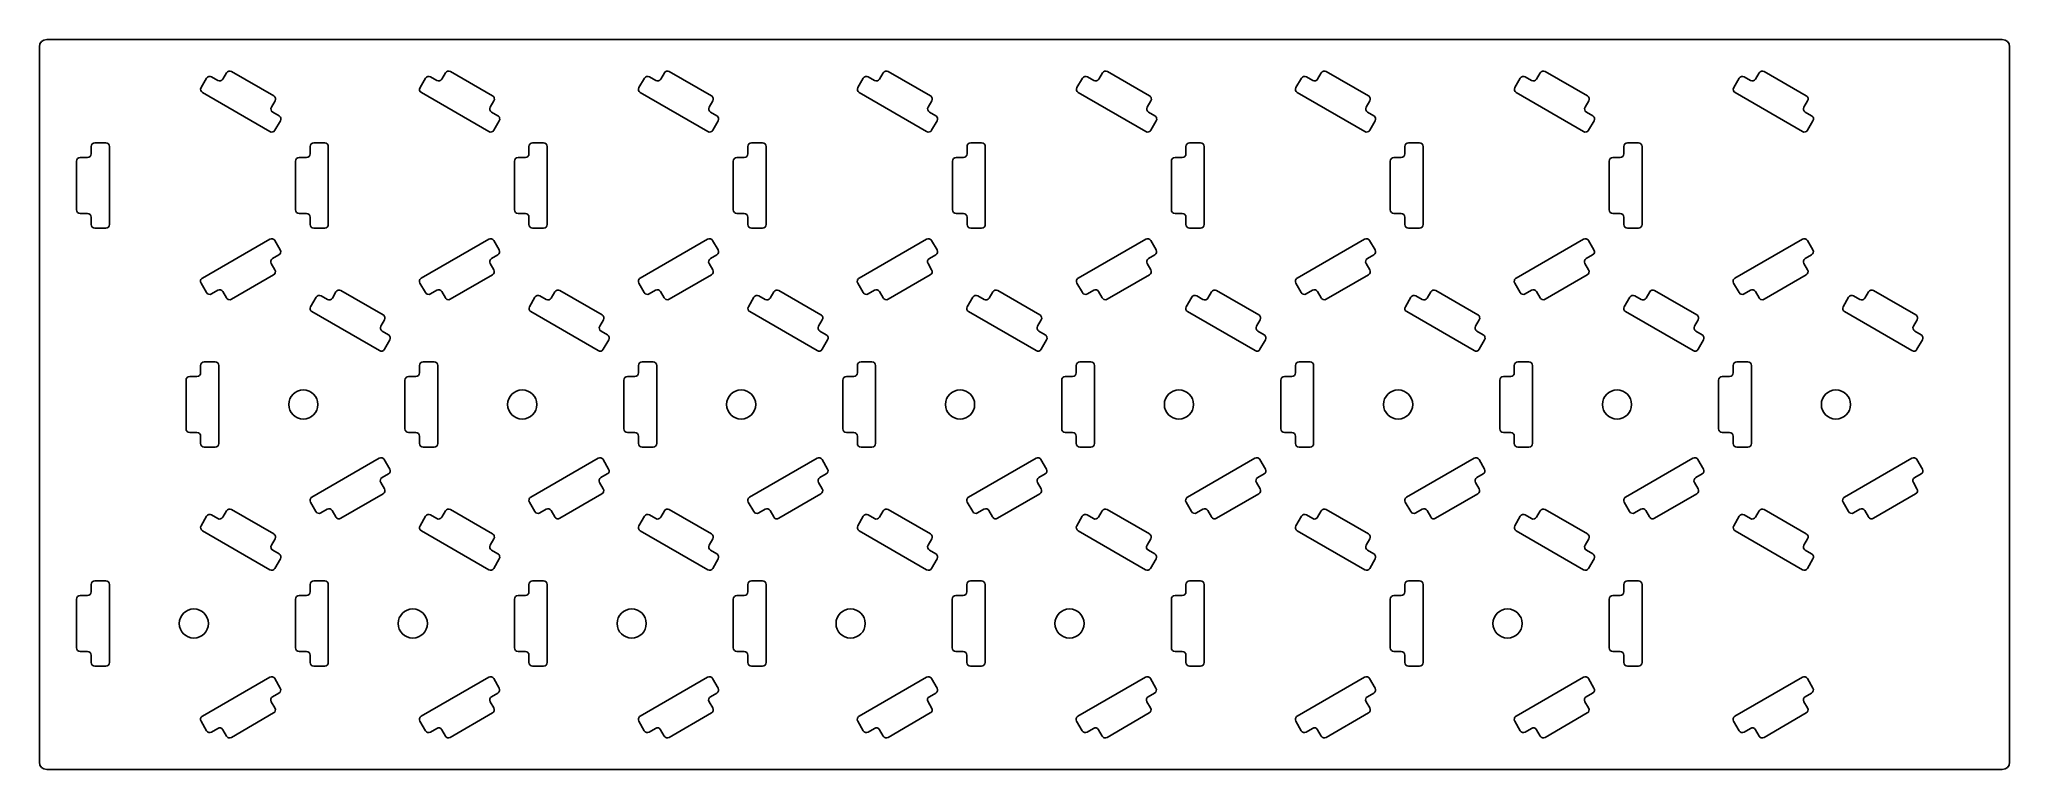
# Model space of a CAD drawing. Extents: x 14 to 284, y -115 to -15.
import ezdxf

# ---------------------------------------------------------------- set-up
doc = ezdxf.new("R2010")
doc.units = 0
doc.layers.add('BLACK', color=7, linetype='CONTINUOUS')

msp = doc.modelspace()

# ---------------------------------------------------------------- linework, layer by layer
at = {"layer": 'BLACK', "linetype": 'CONTINUOUS'}
for p, q in [((14, -114), (14, -16)), ((15, -15), (283, -15)), ((284, -16), (284, -114)), ((36.161789, -21.602245), (36.911789, -20.303207)), ((37.594802, -20.120194), (38.460827, -20.620194)), ((39.14384, -20.437181), (39.643844, -19.571149)), ((40.326858, -19.388137), (46.107824, -22.725798)), ((66.161789, -21.602245), (66.911789, -20.303207)), ((67.594802, -20.120194), (68.460827, -20.620194)), ((69.14384, -20.437181), (69.643844, -19.571149)), ((70.326858, -19.388137), (76.107824, -22.725798)), ((96.161789, -21.602245), (96.911789, -20.303207)), ((97.594802, -20.120194), (98.460827, -20.620194)), ((99.14384, -20.437181), (99.643844, -19.571149)), ((100.326858, -19.388137), (106.107824, -22.725798)), ((126.161789, -21.602245), (126.911789, -20.303207)), ((127.594802, -20.120194), (128.460827, -20.620194)), ((129.14384, -20.437181), (129.643844, -19.571149)), ((130.326858, -19.388137), (136.107824, -22.725798)), ((156.193789, -21.602245), (156.943789, -20.303207)), ((157.626802, -20.120194), (158.492827, -20.620194)), ((159.17584, -20.437181), (159.675844, -19.571149)), ((160.358858, -19.388137), (166.139824, -22.725798)), ((186.193789, -21.602245), (186.943789, -20.303207)), ((187.626802, -20.120194), (188.492827, -20.620194)), ((189.17584, -20.437181), (189.675844, -19.571149)), ((190.358858, -19.388137), (196.139824, -22.725798)), ((216.193789, -21.602245), (216.943789, -20.303207)), ((217.626802, -20.120194), (218.492827, -20.620194)), ((219.17584, -20.437181), (219.675844, -19.571149)), ((220.358858, -19.388137), (226.139824, -22.725798)), ((246.193789, -21.602245), (246.943789, -20.303207)), ((247.626802, -20.120194), (248.492827, -20.620194)), ((249.17584, -20.437181), (249.675844, -19.571149)), ((250.358858, -19.388137), (256.139824, -22.725798)), ((45.589878, -27.622905), (36.344802, -22.285258)), ((46.290836, -23.40881), (45.79084, -24.274829)), ((75.589878, -27.622905), (66.344802, -22.285258)), ((76.290836, -23.40881), (75.79084, -24.274829)), ((105.589878, -27.622905), (96.344802, -22.285258)), ((106.290836, -23.40881), (105.79084, -24.274829)), ((135.589878, -27.622905), (126.344802, -22.285258)), ((136.290836, -23.40881), (135.79084, -24.274829)), ((165.621878, -27.622905), (156.376802, -22.285258)), ((166.322836, -23.40881), (165.82284, -24.274829)), ((195.621878, -27.622905), (186.376802, -22.285258)), ((196.322836, -23.40881), (195.82284, -24.274829)), ((225.621878, -27.622905), (216.376802, -22.285258)), ((226.322836, -23.40881), (225.82284, -24.274829)), ((255.621878, -27.622905), (246.376802, -22.285258)), ((256.322836, -23.40881), (255.82284, -24.274829)), ((45.973853, -24.957841), (46.839878, -25.457841)), ((47.022891, -26.140854), (46.272891, -27.439892)), ((75.973853, -24.957841), (76.839878, -25.457841)), ((77.022891, -26.140854), (76.272891, -27.439892)), ((105.973853, -24.957841), (106.839878, -25.457841)), ((107.022891, -26.140854), (106.272891, -27.439892)), ((135.973853, -24.957841), (136.839878, -25.457841)), ((137.022891, -26.140854), (136.272891, -27.439892)), ((166.005853, -24.957841), (166.871878, -25.457841)), ((167.054891, -26.140854), (166.304891, -27.439892)), ((196.005853, -24.957841), (196.871878, -25.457841)), ((197.054891, -26.140854), (196.304891, -27.439892)), ((226.005853, -24.957841), (226.871878, -25.457841)), ((227.054891, -26.140854), (226.304891, -27.439892)), ((256.005853, -24.957841), (256.871878, -25.457841)), ((257.054891, -26.140854), (256.304891, -27.439892)), ((21.095262, -30.661293), (21.095262, -29.661293)), ((21.595262, -29.161293), (23.095262, -29.161293)), ((23.595262, -29.661293), (23.595262, -40.336588)), ((51.095262, -30.661293), (51.095262, -29.661293)), ((51.595262, -29.161293), (53.095262, -29.161293)), ((53.595262, -29.661293), (53.595262, -40.336588)), ((81.095262, -30.661293), (81.095262, -29.661293)), ((81.595262, -29.161293), (83.095262, -29.161293)), ((83.595262, -29.661293), (83.595262, -40.336588)), ((111.095262, -30.661293), (111.095262, -29.661293)), ((111.595262, -29.161293), (113.095262, -29.161293)), ((113.595262, -29.661293), (113.595262, -40.336588)), ((141.127262, -30.661293), (141.127262, -29.661293)), ((141.627262, -29.161293), (143.127262, -29.161293)), ((143.627262, -29.661293), (143.627262, -40.336588)), ((171.127262, -30.661293), (171.127262, -29.661293)), ((171.627262, -29.161293), (173.127262, -29.161293)), ((173.627262, -29.661293), (173.627262, -40.336588)), ((201.127262, -30.661293), (201.127262, -29.661293)), ((201.627262, -29.161293), (203.127262, -29.161293)), ((203.627262, -29.661293), (203.627262, -40.336588)), ((231.127262, -30.661293), (231.127262, -29.661293)), ((231.627262, -29.161293), (233.127262, -29.161293)), ((233.627262, -29.661293), (233.627262, -40.336588)), ((19.095262, -38.336588), (19.095262, -31.661293)), ((19.595262, -31.161293), (20.595262, -31.161293)), ((49.095262, -38.336588), (49.095262, -31.661293)), ((49.595262, -31.161293), (50.595262, -31.161293)), ((79.095262, -38.336588), (79.095262, -31.661293)), ((79.595262, -31.161293), (80.595262, -31.161293)), ((109.095262, -38.336588), (109.095262, -31.661293)), ((109.595262, -31.161293), (110.595262, -31.161293)), ((139.127262, -38.336588), (139.127262, -31.661293)), ((139.627262, -31.161293), (140.627262, -31.161293)), ((169.127262, -38.336588), (169.127262, -31.661293)), ((169.627262, -31.161293), (170.627262, -31.161293)), ((199.127262, -38.336588), (199.127262, -31.661293)), ((199.627262, -31.161293), (200.627262, -31.161293)), ((229.127262, -38.336588), (229.127262, -31.661293)), ((229.627262, -31.161293), (230.627262, -31.161293)), ((20.595262, -38.836588), (19.595262, -38.836588)), ((21.095262, -40.336588), (21.095262, -39.336588)), ((50.595262, -38.836588), (49.595262, -38.836588)), ((51.095262, -40.336588), (51.095262, -39.336588)), ((80.595262, -38.836588), (79.595262, -38.836588)), ((81.095262, -40.336588), (81.095262, -39.336588)), ((110.595262, -38.836588), (109.595262, -38.836588)), ((111.095262, -40.336588), (111.095262, -39.336588)), ((140.627262, -38.836588), (139.627262, -38.836588)), ((141.127262, -40.336588), (141.127262, -39.336588)), ((170.627262, -38.836588), (169.627262, -38.836588)), ((171.127262, -40.336588), (171.127262, -39.336588)), ((200.627262, -38.836588), (199.627262, -38.836588)), ((201.127262, -40.336588), (201.127262, -39.336588)), ((230.627262, -38.836588), (229.627262, -38.836588)), ((231.127262, -40.336588), (231.127262, -39.336588)), ((23.095262, -40.836588), (21.595262, -40.836588)), ((36.331737, -47.689996), (45.576814, -42.352348)), ((46.259826, -42.535361), (47.009826, -43.834399)), ((53.095262, -40.836588), (51.595262, -40.836588)), ((66.331737, -47.689996), (75.576814, -42.352348)), ((76.259826, -42.535361), (77.009826, -43.834399)), ((83.095262, -40.836588), (81.595262, -40.836588)), ((96.331737, -47.689996), (105.576814, -42.352348)), ((106.259826, -42.535361), (107.009826, -43.834399)), ((113.095262, -40.836588), (111.595262, -40.836588)), ((126.331737, -47.689996), (135.576814, -42.352348)), ((136.259826, -42.535361), (137.009826, -43.834399)), ((143.127262, -40.836588), (141.627262, -40.836588)), ((156.363737, -47.689996), (165.608814, -42.352348)), ((166.291826, -42.535361), (167.041826, -43.834399)), ((173.127262, -40.836588), (171.627262, -40.836588)), ((186.363737, -47.689996), (195.608814, -42.352348)), ((196.291826, -42.535361), (197.041826, -43.834399)), ((203.127262, -40.836588), (201.627262, -40.836588)), ((216.363737, -47.689996), (225.608814, -42.352348)), ((226.291826, -42.535361), (227.041826, -43.834399)), ((233.127262, -40.836588), (231.627262, -40.836588)), ((246.363737, -47.689996), (255.608814, -42.352348)), ((256.291826, -42.535361), (257.041826, -43.834399)), ((45.777776, -45.700425), (46.277784, -46.566464)), ((46.826814, -44.517412), (45.960788, -45.017412)), ((75.777776, -45.700425), (76.277784, -46.566464)), ((76.826814, -44.517412), (75.960788, -45.017412)), ((105.777776, -45.700425), (106.277784, -46.566464)), ((106.826814, -44.517412), (105.960788, -45.017412)), ((135.777776, -45.700425), (136.277784, -46.566464)), ((136.826814, -44.517412), (135.960788, -45.017412)), ((165.809776, -45.700425), (166.309784, -46.566464)), ((166.858814, -44.517412), (165.992788, -45.017412)), ((195.809776, -45.700425), (196.309784, -46.566464)), ((196.858814, -44.517412), (195.992788, -45.017412)), ((225.809776, -45.700425), (226.309784, -46.566464)), ((226.858814, -44.517412), (225.992788, -45.017412)), ((255.809776, -45.700425), (256.309784, -46.566464)), ((256.858814, -44.517412), (255.992788, -45.017412)), ((36.898725, -49.672046), (36.148725, -48.373008)), ((46.094769, -47.249478), (40.313778, -50.587097)), ((66.898725, -49.672046), (66.148725, -48.373008)), ((76.094769, -47.249478), (70.313778, -50.587097)), ((96.898725, -49.672046), (96.148725, -48.373008)), ((106.094769, -47.249478), (100.313778, -50.587097)), ((126.898725, -49.672046), (126.148725, -48.373008)), ((136.094769, -47.249478), (130.313778, -50.587097)), ((156.930725, -49.672046), (156.180725, -48.373008)), ((166.126769, -47.249478), (160.345778, -50.587097)), ((186.930725, -49.672046), (186.180725, -48.373008)), ((196.126769, -47.249478), (190.345778, -50.587097)), ((216.930725, -49.672046), (216.180725, -48.373008)), ((226.126769, -47.249478), (220.345778, -50.587097)), ((246.930725, -49.672046), (246.180725, -48.373008)), ((256.126769, -47.249478), (250.345778, -50.587097)), ((38.447763, -49.355059), (37.581737, -49.855059)), ((39.630768, -50.404083), (39.130776, -49.538072)), ((51.161789, -51.602245), (51.911789, -50.303207)), ((52.594802, -50.120194), (53.460827, -50.620194)), ((54.14384, -50.437181), (54.643844, -49.571149)), ((55.326858, -49.388137), (61.107824, -52.725798)), ((68.447763, -49.355059), (67.581737, -49.855059)), ((69.630768, -50.404083), (69.130776, -49.538072)), ((81.161789, -51.602245), (81.911789, -50.303207)), ((82.594802, -50.120194), (83.460827, -50.620194)), ((84.14384, -50.437181), (84.643844, -49.571149)), ((85.326858, -49.388137), (91.107824, -52.725798)), ((98.447763, -49.355059), (97.581737, -49.855059)), ((99.630768, -50.404083), (99.130776, -49.538072)), ((111.161789, -51.602245), (111.911789, -50.303207)), ((112.594802, -50.120194), (113.460827, -50.620194)), ((114.14384, -50.437181), (114.643844, -49.571149)), ((115.326858, -49.388137), (121.107824, -52.725798)), ((128.447763, -49.355059), (127.581737, -49.855059)), ((129.630768, -50.404083), (129.130776, -49.538072)), ((141.161789, -51.602245), (141.911789, -50.303207)), ((142.594802, -50.120194), (143.460827, -50.620194)), ((144.14384, -50.437181), (144.643844, -49.571149)), ((145.326858, -49.388137), (151.107824, -52.725798)), ((158.479763, -49.355059), (157.613737, -49.855059)), ((159.662768, -50.404083), (159.162776, -49.538072)), ((171.161789, -51.602245), (171.911789, -50.303207)), ((172.594802, -50.120194), (173.460827, -50.620194)), ((174.14384, -50.437181), (174.643844, -49.571149)), ((175.326858, -49.388137), (181.107824, -52.725798)), ((188.479763, -49.355059), (187.613737, -49.855059)), ((189.662768, -50.404083), (189.162776, -49.538072)), ((201.193789, -51.602245), (201.943789, -50.303207)), ((202.626802, -50.120194), (203.492827, -50.620194)), ((204.17584, -50.437181), (204.675844, -49.571149)), ((205.358858, -49.388137), (211.139824, -52.725798)), ((218.479763, -49.355059), (217.613737, -49.855059)), ((219.662768, -50.404083), (219.162776, -49.538072)), ((231.193789, -51.602245), (231.943789, -50.303207)), ((232.626802, -50.120194), (233.492827, -50.620194)), ((234.17584, -50.437181), (234.675844, -49.571149)), ((235.358858, -49.388137), (241.139824, -52.725798)), ((248.479763, -49.355059), (247.613737, -49.855059)), ((249.662768, -50.404083), (249.162776, -49.538072)), ((261.193789, -51.602245), (261.943789, -50.303207)), ((262.626802, -50.120194), (263.492827, -50.620194)), ((264.17584, -50.437181), (264.675844, -49.571149)), ((265.358858, -49.388137), (271.139824, -52.725798)), ((60.589878, -57.622905), (51.344802, -52.285258)), ((61.290836, -53.40881), (60.79084, -54.274829)), ((90.589878, -57.622905), (81.344802, -52.285258)), ((91.290836, -53.40881), (90.79084, -54.274829)), ((120.589878, -57.622905), (111.344802, -52.285258)), ((121.290836, -53.40881), (120.79084, -54.274829)), ((150.589878, -57.622905), (141.344802, -52.285258)), ((151.290836, -53.40881), (150.79084, -54.274829)), ((180.589878, -57.622905), (171.344802, -52.285258)), ((181.290836, -53.40881), (180.79084, -54.274829)), ((210.621878, -57.622905), (201.376802, -52.285258)), ((211.322836, -53.40881), (210.82284, -54.274829)), ((240.621878, -57.622905), (231.376802, -52.285258)), ((241.322836, -53.40881), (240.82284, -54.274829)), ((270.621878, -57.622905), (261.376802, -52.285258)), ((271.322836, -53.40881), (270.82284, -54.274829)), ((60.973853, -54.957841), (61.839878, -55.457841)), ((62.022891, -56.140854), (61.272891, -57.439892)), ((90.973853, -54.957841), (91.839878, -55.457841)), ((92.022891, -56.140854), (91.272891, -57.439892)), ((120.973853, -54.957841), (121.839878, -55.457841)), ((122.022891, -56.140854), (121.272891, -57.439892)), ((150.973853, -54.957841), (151.839878, -55.457841)), ((152.022891, -56.140854), (151.272891, -57.439892)), ((180.973853, -54.957841), (181.839878, -55.457841)), ((182.022891, -56.140854), (181.272891, -57.439892)), ((211.005853, -54.957841), (211.871878, -55.457841)), ((212.054891, -56.140854), (211.304891, -57.439892)), ((241.005853, -54.957841), (241.871878, -55.457841)), ((242.054891, -56.140854), (241.304891, -57.439892)), ((271.005853, -54.957841), (271.871878, -55.457841)), ((272.054891, -56.140854), (271.304891, -57.439892)), ((36.595262, -59.161293), (38.095262, -59.161293)), ((66.595262, -59.161293), (68.095262, -59.161293)), ((96.595262, -59.161293), (98.095262, -59.161293)), ((126.595262, -59.161293), (128.095262, -59.161293)), ((156.595262, -59.161293), (158.095262, -59.161293)), ((186.627262, -59.161293), (188.127262, -59.161293)), ((216.627262, -59.161293), (218.127262, -59.161293)), ((246.627262, -59.161293), (248.127262, -59.161293)), ((34.095262, -68.336588), (34.095262, -61.661293)), ((34.595262, -61.161293), (35.595262, -61.161293)), ((36.095262, -60.661293), (36.095262, -59.661293)), ((38.595262, -59.661293), (38.595262, -70.336588)), ((64.095262, -68.336588), (64.095262, -61.661293)), ((64.595262, -61.161293), (65.595262, -61.161293)), ((66.095262, -60.661293), (66.095262, -59.661293)), ((68.595262, -59.661293), (68.595262, -70.336588)), ((94.095262, -68.336588), (94.095262, -61.661293)), ((94.595262, -61.161293), (95.595262, -61.161293)), ((96.095262, -60.661293), (96.095262, -59.661293)), ((98.595262, -59.661293), (98.595262, -70.336588)), ((124.095262, -68.336588), (124.095262, -61.661293)), ((124.595262, -61.161293), (125.595262, -61.161293)), ((126.095262, -60.661293), (126.095262, -59.661293)), ((128.595262, -59.661293), (128.595262, -70.336588)), ((154.095262, -68.336588), (154.095262, -61.661293)), ((154.595262, -61.161293), (155.595262, -61.161293)), ((156.095262, -60.661293), (156.095262, -59.661293)), ((158.595262, -59.661293), (158.595262, -70.336588)), ((184.127262, -68.336588), (184.127262, -61.661293)), ((184.627262, -61.161293), (185.627262, -61.161293)), ((186.127262, -60.661293), (186.127262, -59.661293)), ((188.627262, -59.661293), (188.627262, -70.336588)), ((214.127262, -68.336588), (214.127262, -61.661293)), ((214.627262, -61.161293), (215.627262, -61.161293)), ((216.127262, -60.661293), (216.127262, -59.661293)), ((218.627262, -59.661293), (218.627262, -70.336588)), ((244.127262, -68.336588), (244.127262, -61.661293)), ((244.627262, -61.161293), (245.627262, -61.161293)), ((246.127262, -60.661293), (246.127262, -59.661293)), ((248.627262, -59.661293), (248.627262, -70.336588)), ((35.595262, -68.836588), (34.595262, -68.836588)), ((36.095262, -70.336588), (36.095262, -69.336588)), ((65.595262, -68.836588), (64.595262, -68.836588)), ((66.095262, -70.336588), (66.095262, -69.336588)), ((95.595262, -68.836588), (94.595262, -68.836588)), ((96.095262, -70.336588), (96.095262, -69.336588)), ((125.595262, -68.836588), (124.595262, -68.836588)), ((126.095262, -70.336588), (126.095262, -69.336588)), ((155.595262, -68.836588), (154.595262, -68.836588)), ((156.095262, -70.336588), (156.095262, -69.336588)), ((185.627262, -68.836588), (184.627262, -68.836588)), ((186.127262, -70.336588), (186.127262, -69.336588)), ((215.627262, -68.836588), (214.627262, -68.836588)), ((216.127262, -70.336588), (216.127262, -69.336588)), ((245.627262, -68.836588), (244.627262, -68.836588)), ((246.127262, -70.336588), (246.127262, -69.336588)), ((38.095262, -70.836588), (36.595262, -70.836588)), ((51.331737, -77.689996), (60.576814, -72.352348)), ((61.259826, -72.535361), (62.009826, -73.834399)), ((68.095262, -70.836588), (66.595262, -70.836588)), ((81.331737, -77.689996), (90.576814, -72.352348)), ((91.259826, -72.535361), (92.009826, -73.834399)), ((98.095262, -70.836588), (96.595262, -70.836588)), ((111.331737, -77.689996), (120.576814, -72.352348)), ((121.259826, -72.535361), (122.009826, -73.834399)), ((128.095262, -70.836588), (126.595262, -70.836588)), ((141.331737, -77.689996), (150.576814, -72.352348)), ((151.259826, -72.535361), (152.009826, -73.834399)), ((158.095262, -70.836588), (156.595262, -70.836588)), ((171.331737, -77.689996), (180.576814, -72.352348)), ((181.259826, -72.535361), (182.009826, -73.834399)), ((188.127262, -70.836588), (186.627262, -70.836588)), ((201.363737, -77.689996), (210.608814, -72.352348)), ((211.291826, -72.535361), (212.041826, -73.834399)), ((218.127262, -70.836588), (216.627262, -70.836588)), ((231.363737, -77.689996), (240.608814, -72.352348)), ((241.291826, -72.535361), (242.041826, -73.834399)), ((248.127262, -70.836588), (246.627262, -70.836588)), ((261.363737, -77.689996), (270.608814, -72.352348)), ((271.291826, -72.535361), (272.041826, -73.834399)), ((61.826814, -74.517412), (60.960788, -75.017412)), ((91.826814, -74.517412), (90.960788, -75.017412)), ((121.826814, -74.517412), (120.960788, -75.017412)), ((151.826814, -74.517412), (150.960788, -75.017412)), ((181.826814, -74.517412), (180.960788, -75.017412)), ((211.858814, -74.517412), (210.992788, -75.017412)), ((241.858814, -74.517412), (240.992788, -75.017412)), ((271.858814, -74.517412), (270.992788, -75.017412)), ((61.094769, -77.249478), (55.313778, -80.587097)), ((60.777776, -75.700425), (61.277784, -76.566464)), ((91.094769, -77.249478), (85.313778, -80.587097)), ((90.777776, -75.700425), (91.277784, -76.566464)), ((121.094769, -77.249478), (115.313778, -80.587097)), ((120.777776, -75.700425), (121.277784, -76.566464)), ((151.094769, -77.249478), (145.313778, -80.587097)), ((150.777776, -75.700425), (151.277784, -76.566464)), ((181.094769, -77.249478), (175.313778, -80.587097)), ((180.777776, -75.700425), (181.277784, -76.566464)), ((211.126769, -77.249478), (205.345778, -80.587097)), ((210.809776, -75.700425), (211.309784, -76.566464)), ((241.126769, -77.249478), (235.345778, -80.587097)), ((240.809776, -75.700425), (241.309784, -76.566464)), ((271.126769, -77.249478), (265.345778, -80.587097)), ((270.809776, -75.700425), (271.309784, -76.566464)), ((36.161789, -81.602245), (36.911789, -80.303207)), ((37.594802, -80.120194), (38.460827, -80.620194)), ((39.14384, -80.437181), (39.643844, -79.571149)), ((40.326858, -79.388137), (46.107824, -82.725798)), ((51.898725, -79.672046), (51.148725, -78.373008)), ((53.447763, -79.355059), (52.581737, -79.855059)), ((54.630768, -80.404083), (54.130776, -79.538072)), ((66.161789, -81.602245), (66.911789, -80.303207)), ((67.594802, -80.120194), (68.460827, -80.620194)), ((69.14384, -80.437181), (69.643844, -79.571149)), ((70.326858, -79.388137), (76.107824, -82.725798)), ((81.898725, -79.672046), (81.148725, -78.373008)), ((83.447763, -79.355059), (82.581737, -79.855059)), ((84.630768, -80.404083), (84.130776, -79.538072)), ((96.161789, -81.602245), (96.911789, -80.303207)), ((97.594802, -80.120194), (98.460827, -80.620194)), ((99.14384, -80.437181), (99.643844, -79.571149)), ((100.326858, -79.388137), (106.107824, -82.725798)), ((111.898725, -79.672046), (111.148725, -78.373008)), ((113.447763, -79.355059), (112.581737, -79.855059)), ((114.630768, -80.404083), (114.130776, -79.538072)), ((126.161789, -81.602245), (126.911789, -80.303207)), ((127.594802, -80.120194), (128.460827, -80.620194)), ((129.14384, -80.437181), (129.643844, -79.571149)), ((130.326858, -79.388137), (136.107824, -82.725798)), ((141.898725, -79.672046), (141.148725, -78.373008)), ((143.447763, -79.355059), (142.581737, -79.855059)), ((144.630768, -80.404083), (144.130776, -79.538072)), ((156.161789, -81.602245), (156.911789, -80.303207)), ((157.594802, -80.120194), (158.460827, -80.620194)), ((159.14384, -80.437181), (159.643844, -79.571149)), ((160.326858, -79.388137), (166.107824, -82.725798)), ((171.898725, -79.672046), (171.148725, -78.373008)), ((173.447763, -79.355059), (172.581737, -79.855059)), ((174.630768, -80.404083), (174.130776, -79.538072)), ((186.193789, -81.602245), (186.943789, -80.303207)), ((187.626802, -80.120194), (188.492827, -80.620194)), ((189.17584, -80.437181), (189.675844, -79.571149)), ((190.358858, -79.388137), (196.139824, -82.725798)), ((201.930725, -79.672046), (201.180725, -78.373008)), ((203.479763, -79.355059), (202.613737, -79.855059)), ((204.662768, -80.404083), (204.162776, -79.538072)), ((216.193789, -81.602245), (216.943789, -80.303207)), ((217.626802, -80.120194), (218.492827, -80.620194)), ((219.17584, -80.437181), (219.675844, -79.571149)), ((220.358858, -79.388137), (226.139824, -82.725798)), ((231.930725, -79.672046), (231.180725, -78.373008)), ((233.479763, -79.355059), (232.613737, -79.855059)), ((234.662768, -80.404083), (234.162776, -79.538072)), ((246.193789, -81.602245), (246.943789, -80.303207)), ((247.626802, -80.120194), (248.492827, -80.620194)), ((249.17584, -80.437181), (249.675844, -79.571149)), ((250.358858, -79.388137), (256.139824, -82.725798)), ((261.930725, -79.672046), (261.180725, -78.373008)), ((263.479763, -79.355059), (262.613737, -79.855059)), ((264.662768, -80.404083), (264.162776, -79.538072)), ((45.589878, -87.622905), (36.344802, -82.285258)), ((46.290836, -83.40881), (45.79084, -84.274829)), ((75.589878, -87.622905), (66.344802, -82.285258)), ((76.290836, -83.40881), (75.79084, -84.274829)), ((105.589878, -87.622905), (96.344802, -82.285258)), ((106.290836, -83.40881), (105.79084, -84.274829)), ((135.589878, -87.622905), (126.344802, -82.285258)), ((136.290836, -83.40881), (135.79084, -84.274829)), ((165.589878, -87.622905), (156.344802, -82.285258)), ((166.290836, -83.40881), (165.79084, -84.274829)), ((195.621878, -87.622905), (186.376802, -82.285258)), ((196.322836, -83.40881), (195.82284, -84.274829)), ((225.621878, -87.622905), (216.376802, -82.285258)), ((226.322836, -83.40881), (225.82284, -84.274829)), ((255.621878, -87.622905), (246.376802, -82.285258)), ((256.322836, -83.40881), (255.82284, -84.274829)), ((45.973853, -84.957841), (46.839878, -85.457841)), ((47.022891, -86.140854), (46.272891, -87.439892)), ((75.973853, -84.957841), (76.839878, -85.457841)), ((77.022891, -86.140854), (76.272891, -87.439892)), ((105.973853, -84.957841), (106.839878, -85.457841)), ((107.022891, -86.140854), (106.272891, -87.439892)), ((135.973853, -84.957841), (136.839878, -85.457841)), ((137.022891, -86.140854), (136.272891, -87.439892)), ((165.973853, -84.957841), (166.839878, -85.457841)), ((167.022891, -86.140854), (166.272891, -87.439892)), ((196.005853, -84.957841), (196.871878, -85.457841)), ((197.054891, -86.140854), (196.304891, -87.439892)), ((226.005853, -84.957841), (226.871878, -85.457841)), ((227.054891, -86.140854), (226.304891, -87.439892)), ((256.005853, -84.957841), (256.871878, -85.457841)), ((257.054891, -86.140854), (256.304891, -87.439892)), ((19.095262, -98.336588), (19.095262, -91.661293)), ((19.595262, -91.161293), (20.595262, -91.161293)), ((21.095262, -90.661293), (21.095262, -89.661293)), ((21.595262, -89.161293), (23.095262, -89.161293)), ((23.595262, -89.661293), (23.595262, -100.336588)), ((49.095262, -98.336588), (49.095262, -91.661293)), ((49.595262, -91.161293), (50.595262, -91.161293)), ((51.095262, -90.661293), (51.095262, -89.661293)), ((51.595262, -89.161293), (53.095262, -89.161293)), ((53.595262, -89.661293), (53.595262, -100.336588)), ((79.095262, -98.336588), (79.095262, -91.661293)), ((79.595262, -91.161293), (80.595262, -91.161293)), ((81.095262, -90.661293), (81.095262, -89.661293)), ((81.595262, -89.161293), (83.095262, -89.161293)), ((83.595262, -89.661293), (83.595262, -100.336588)), ((109.095262, -98.336588), (109.095262, -91.661293)), ((109.595262, -91.161293), (110.595262, -91.161293)), ((111.095262, -90.661293), (111.095262, -89.661293)), ((111.595262, -89.161293), (113.095262, -89.161293)), ((113.595262, -89.661293), (113.595262, -100.336588)), ((139.095262, -98.336588), (139.095262, -91.661293)), ((139.595262, -91.161293), (140.595262, -91.161293)), ((141.095262, -90.661293), (141.095262, -89.661293)), ((141.595262, -89.161293), (143.095262, -89.161293)), ((143.595262, -89.661293), (143.595262, -100.336588)), ((169.127262, -98.336588), (169.127262, -91.661293)), ((169.627262, -91.161293), (170.627262, -91.161293)), ((171.127262, -90.661293), (171.127262, -89.661293)), ((171.627262, -89.161293), (173.127262, -89.161293)), ((173.627262, -89.661293), (173.627262, -100.336588)), ((199.127262, -98.336588), (199.127262, -91.661293)), ((199.627262, -91.161293), (200.627262, -91.161293)), ((201.127262, -90.661293), (201.127262, -89.661293)), ((201.627262, -89.161293), (203.127262, -89.161293)), ((203.627262, -89.661293), (203.627262, -100.336588)), ((229.127262, -98.336588), (229.127262, -91.661293)), ((229.627262, -91.161293), (230.627262, -91.161293)), ((231.127262, -90.661293), (231.127262, -89.661293)), ((231.627262, -89.161293), (233.127262, -89.161293)), ((233.627262, -89.661293), (233.627262, -100.336588)), ((20.595262, -98.836588), (19.595262, -98.836588)), ((21.095262, -100.336588), (21.095262, -99.336588)), ((50.595262, -98.836588), (49.595262, -98.836588)), ((51.095262, -100.336588), (51.095262, -99.336588)), ((80.595262, -98.836588), (79.595262, -98.836588)), ((81.095262, -100.336588), (81.095262, -99.336588)), ((110.595262, -98.836588), (109.595262, -98.836588)), ((111.095262, -100.336588), (111.095262, -99.336588)), ((140.595262, -98.836588), (139.595262, -98.836588)), ((141.095262, -100.336588), (141.095262, -99.336588)), ((170.627262, -98.836588), (169.627262, -98.836588)), ((171.127262, -100.336588), (171.127262, -99.336588)), ((200.627262, -98.836588), (199.627262, -98.836588)), ((201.127262, -100.336588), (201.127262, -99.336588)), ((230.627262, -98.836588), (229.627262, -98.836588)), ((231.127262, -100.336588), (231.127262, -99.336588)), ((23.095262, -100.836588), (21.595262, -100.836588)), ((36.331737, -107.689996), (45.576814, -102.352348)), ((46.259826, -102.535361), (47.009826, -103.834399)), ((53.095262, -100.836588), (51.595262, -100.836588)), ((66.331737, -107.689996), (75.576814, -102.352348)), ((76.259826, -102.535361), (77.009826, -103.834399)), ((83.095262, -100.836588), (81.595262, -100.836588)), ((96.331737, -107.689996), (105.576814, -102.352348)), ((106.259826, -102.535361), (107.009826, -103.834399)), ((113.095262, -100.836588), (111.595262, -100.836588)), ((126.331737, -107.689996), (135.576814, -102.352348)), ((136.259826, -102.535361), (137.009826, -103.834399)), ((143.095262, -100.836588), (141.595262, -100.836588)), ((156.331737, -107.689996), (165.576814, -102.352348)), ((166.259826, -102.535361), (167.009826, -103.834399)), ((173.127262, -100.836588), (171.627262, -100.836588)), ((186.363737, -107.689996), (195.608814, -102.352348)), ((196.291826, -102.535361), (197.041826, -103.834399)), ((203.127262, -100.836588), (201.627262, -100.836588)), ((216.363737, -107.689996), (225.608814, -102.352348)), ((226.291826, -102.535361), (227.041826, -103.834399)), ((233.127262, -100.836588), (231.627262, -100.836588)), ((246.363737, -107.689996), (255.608814, -102.352348)), ((256.291826, -102.535361), (257.041826, -103.834399)), ((46.826814, -104.517412), (45.960788, -105.017412)), ((76.826814, -104.517412), (75.960788, -105.017412)), ((106.826814, -104.517412), (105.960788, -105.017412)), ((136.826814, -104.517412), (135.960788, -105.017412)), ((166.826814, -104.517412), (165.960788, -105.017412)), ((196.858814, -104.517412), (195.992788, -105.017412)), ((226.858814, -104.517412), (225.992788, -105.017412)), ((256.858814, -104.517412), (255.992788, -105.017412)), ((46.094769, -107.249478), (40.313778, -110.587097)), ((45.777776, -105.700425), (46.277784, -106.566464)), ((76.094769, -107.249478), (70.313778, -110.587097)), ((75.777776, -105.700425), (76.277784, -106.566464)), ((106.094769, -107.249478), (100.313778, -110.587097)), ((105.777776, -105.700425), (106.277784, -106.566464)), ((136.094769, -107.249478), (130.313778, -110.587097)), ((135.777776, -105.700425), (136.277784, -106.566464)), ((166.094769, -107.249478), (160.313778, -110.587097)), ((165.777776, -105.700425), (166.277784, -106.566464)), ((196.126769, -107.249478), (190.345778, -110.587097)), ((195.809776, -105.700425), (196.309784, -106.566464)), ((226.126769, -107.249478), (220.345778, -110.587097)), ((225.809776, -105.700425), (226.309784, -106.566464)), ((256.126769, -107.249478), (250.345778, -110.587097)), ((255.809776, -105.700425), (256.309784, -106.566464)), ((36.898725, -109.672046), (36.148725, -108.373008)), ((38.447763, -109.355059), (37.581737, -109.855059)), ((39.630768, -110.404083), (39.130776, -109.538072)), ((66.898725, -109.672046), (66.148725, -108.373008)), ((68.447763, -109.355059), (67.581737, -109.855059)), ((69.630768, -110.404083), (69.130776, -109.538072)), ((96.898725, -109.672046), (96.148725, -108.373008)), ((98.447763, -109.355059), (97.581737, -109.855059)), ((99.630768, -110.404083), (99.130776, -109.538072)), ((126.898725, -109.672046), (126.148725, -108.373008)), ((128.447763, -109.355059), (127.581737, -109.855059)), ((129.630768, -110.404083), (129.130776, -109.538072)), ((156.898725, -109.672046), (156.148725, -108.373008)), ((158.447763, -109.355059), (157.581737, -109.855059)), ((159.630768, -110.404083), (159.130776, -109.538072)), ((186.930725, -109.672046), (186.180725, -108.373008)), ((188.479763, -109.355059), (187.613737, -109.855059)), ((189.662768, -110.404083), (189.162776, -109.538072)), ((216.930725, -109.672046), (216.180725, -108.373008)), ((218.479763, -109.355059), (217.613737, -109.855059)), ((219.662768, -110.404083), (219.162776, -109.538072)), ((246.930725, -109.672046), (246.180725, -108.373008)), ((248.479763, -109.355059), (247.613737, -109.855059)), ((249.662768, -110.404083), (249.162776, -109.538072)), ((283, -115), (15, -115))]:
    msp.add_line(p, q, dxfattribs=at)
at = {"layer": 'BLACK'}
for centre in [(50.168, -65), (80.168, -65), (110.168, -65), (140.168, -65), (170.168, -65), (200.2, -65), (230.2, -65), (260.2, -65), (35.168, -95), (65.168, -95), (95.168, -95), (125.168, -95), (155.168, -95), (215.2, -95)]:
    msp.add_circle(centre, 2, dxfattribs=at)
for centre, radius, start, end in [((15, -16), 1, 90, 180), ((283, -16), 1, 0, 90), ((37.3448, -20.5533), 0.500045, 60.00514627, 149.99067408), ((38.7108, -20.187), 0.500114, -119.98693667, -30.01639449), ((40.0769, -19.8213), 0.500113, 60.0127767, 149.9874985), ((67.3448, -20.5533), 0.500045, 60.00514627, 149.99067408), ((68.7108, -20.187), 0.500114, -119.98693667, -30.01639449), ((70.0769, -19.8213), 0.500113, 60.0127767, 149.9874985), ((97.3448, -20.5533), 0.500045, 60.00514627, 149.99067408), ((98.7108, -20.187), 0.500114, -119.98693667, -30.01639449), ((100.0769, -19.8213), 0.500113, 60.0127767, 149.9874985), ((127.3448, -20.5533), 0.500045, 60.00514627, 149.99067408), ((128.7108, -20.187), 0.500114, -119.98693667, -30.01639449), ((130.0769, -19.8213), 0.500113, 60.0127767, 149.9874985), ((157.3768, -20.5533), 0.500045, 60.00514627, 149.99067408), ((158.7428, -20.187), 0.500114, -119.98693667, -30.01639449), ((160.1089, -19.8213), 0.500113, 60.0127767, 149.9874985), ((187.3768, -20.5533), 0.500045, 60.00514627, 149.99067408), ((188.7428, -20.187), 0.500114, -119.98693667, -30.01639449), ((190.1089, -19.8213), 0.500113, 60.0127767, 149.9874985), ((217.3768, -20.5533), 0.500045, 60.00514627, 149.99067408), ((218.7428, -20.187), 0.500114, -119.98693667, -30.01639449), ((220.1089, -19.8213), 0.500113, 60.0127767, 149.9874985), ((247.3768, -20.5533), 0.500045, 60.00514627, 149.99067408), ((248.7428, -20.187), 0.500114, -119.98693667, -30.01639449), ((250.1089, -19.8213), 0.500113, 60.0127767, 149.9874985), ((36.5948, -21.8522), 0.500038, -209.99563154, -119.99720634), ((46.224, -24.5248), 0.500098, -209.98868506, -120.01296426), ((45.8579, -23.1588), 0.499953, -30.00538775, 60.00692966), ((66.5948, -21.8522), 0.500038, -209.99563154, -119.99720634), ((76.224, -24.5248), 0.500098, -209.98868506, -120.01296426), ((75.8579, -23.1588), 0.499953, -30.00538775, 60.00692966), ((96.5948, -21.8522), 0.500038, -209.99563154, -119.99720634), ((106.224, -24.5248), 0.500098, -209.98868506, -120.01296426), ((105.8579, -23.1588), 0.499953, -30.00538775, 60.00692966), ((126.5948, -21.8522), 0.500038, -209.99563154, -119.99720634), ((136.224, -24.5248), 0.500098, -209.98868506, -120.01296426), ((135.8579, -23.1588), 0.499953, -30.00538775, 60.00692966), ((156.6268, -21.8522), 0.500038, -209.99563154, -119.99720634), ((166.256, -24.5248), 0.500098, -209.98868506, -120.01296426), ((165.8899, -23.1588), 0.499953, -30.00538775, 60.00692966), ((186.6268, -21.8522), 0.500038, -209.99563154, -119.99720634), ((196.256, -24.5248), 0.500098, -209.98868506, -120.01296426), ((195.8899, -23.1588), 0.499953, -30.00538775, 60.00692966), ((216.6268, -21.8522), 0.500038, -209.99563154, -119.99720634), ((226.256, -24.5248), 0.500098, -209.98868506, -120.01296426), ((225.8899, -23.1588), 0.499953, -30.00538775, 60.00692966), ((246.6268, -21.8522), 0.500038, -209.99563154, -119.99720634), ((256.256, -24.5248), 0.500098, -209.98868506, -120.01296426), ((255.8899, -23.1588), 0.499953, -30.00538775, 60.00692966), ((46.5899, -25.8908), 0.499942, -30.00660224, 59.99910627), ((76.5899, -25.8908), 0.499942, -30.00660224, 59.99910627), ((106.5899, -25.8908), 0.499942, -30.00660224, 59.99910627), ((136.5899, -25.8908), 0.499942, -30.00660224, 59.99910627), ((166.6219, -25.8908), 0.499942, -30.00660224, 59.99910627), ((196.6219, -25.8908), 0.499942, -30.00660224, 59.99910627), ((226.6219, -25.8908), 0.499942, -30.00660224, 59.99910627), ((256.6219, -25.8908), 0.499942, -30.00660224, 59.99910627), ((21.5952, -29.6612), 0.499938, -270.007106, -179.98934166), ((23.0953, -29.6613), 0.500007, 0.0008022, 90.00435442), ((45.8398, -27.1897), 0.500164, -119.98124626, -30.014563), ((51.5952, -29.6612), 0.499938, -270.007106, -179.98934166), ((53.0953, -29.6613), 0.500007, 0.0008022, 90.00435442), ((75.8398, -27.1897), 0.500164, -119.98124626, -30.014563), ((81.5952, -29.6612), 0.499938, -270.007106, -179.98934166), ((83.0953, -29.6613), 0.500007, 0.0008022, 90.00435442), ((105.8398, -27.1897), 0.500164, -119.98124626, -30.014563), ((111.5952, -29.6612), 0.499938, -270.007106, -179.98934166), ((113.0953, -29.6613), 0.500007, 0.0008022, 90.00435442), ((135.8398, -27.1897), 0.500164, -119.98124626, -30.014563), ((141.6272, -29.6612), 0.499938, -270.007106, -179.98934166), ((143.1273, -29.6613), 0.500007, 0.0008022, 90.00435442), ((165.8718, -27.1897), 0.500164, -119.98124626, -30.014563), ((171.6272, -29.6612), 0.499938, -270.007106, -179.98934166), ((173.1273, -29.6613), 0.500007, 0.0008022, 90.00435442), ((195.8718, -27.1897), 0.500164, -119.98124626, -30.014563), ((201.6272, -29.6612), 0.499938, -270.007106, -179.98934166), ((203.1273, -29.6613), 0.500007, 0.0008022, 90.00435442), ((225.8718, -27.1897), 0.500164, -119.98124626, -30.014563), ((231.6272, -29.6612), 0.499938, -270.007106, -179.98934166), ((233.1273, -29.6613), 0.500007, 0.0008022, 90.00435442), ((255.8718, -27.1897), 0.500164, -119.98124626, -30.014563), ((19.5952, -31.6612), 0.499938, -270.007106, -179.98934166), ((20.5952, -30.6612), 0.500062, -89.99289664, -0.01065569), ((49.5952, -31.6612), 0.499938, -270.007106, -179.98934166), ((50.5952, -30.6612), 0.500062, -89.99289664, -0.01065569), ((79.5952, -31.6612), 0.499938, -270.007106, -179.98934166), ((80.5952, -30.6612), 0.500062, -89.99289664, -0.01065569), ((109.5952, -31.6612), 0.499938, -270.007106, -179.98934166), ((110.5952, -30.6612), 0.500062, -89.99289664, -0.01065569), ((139.6272, -31.6612), 0.499938, -270.007106, -179.98934166), ((140.6272, -30.6612), 0.500062, -89.99289664, -0.01065569), ((169.6272, -31.6612), 0.499938, -270.007106, -179.98934166), ((170.6272, -30.6612), 0.500062, -89.99289664, -0.01065569), ((199.6272, -31.6612), 0.499938, -270.007106, -179.98934166), ((200.6272, -30.6612), 0.500062, -89.99289664, -0.01065569), ((229.6272, -31.6612), 0.499938, -270.007106, -179.98934166), ((230.6272, -30.6612), 0.500062, -89.99289664, -0.01065569), ((19.5953, -38.3366), 0.499988, -180.00137499, -90.00435458), ((20.5953, -39.3366), 0.500012, 0.0013752, 90.00435437), ((21.5953, -40.3366), 0.499988, -180.00137499, -90.00435458), ((23.0951, -40.3365), 0.500162, -89.98143943, -0.01008079), ((49.5953, -38.3366), 0.499988, -180.00137499, -90.00435458), ((50.5953, -39.3366), 0.500012, 0.0013752, 90.00435437), ((51.5953, -40.3366), 0.499988, -180.00137499, -90.00435458), ((53.0951, -40.3365), 0.500162, -89.98143943, -0.01008079), ((79.5953, -38.3366), 0.499988, -180.00137499, -90.00435458), ((80.5953, -39.3366), 0.500012, 0.0013752, 90.00435437), ((81.5953, -40.3366), 0.499988, -180.00137499, -90.00435458), ((83.0951, -40.3365), 0.500162, -89.98143943, -0.01008079), ((109.5953, -38.3366), 0.499988, -180.00137499, -90.00435458), ((110.5953, -39.3366), 0.500012, 0.0013752, 90.00435437), ((111.5953, -40.3366), 0.499988, -180.00137499, -90.00435458), ((113.0951, -40.3365), 0.500162, -89.98143943, -0.01008079), ((139.6273, -38.3366), 0.499988, -180.00137499, -90.00435458), ((140.6273, -39.3366), 0.500012, 0.0013752, 90.00435437), ((141.6273, -40.3366), 0.499988, -180.00137499, -90.00435458), ((143.1271, -40.3365), 0.500162, -89.98143943, -0.01008079), ((169.6273, -38.3366), 0.499988, -180.00137499, -90.00435458), ((170.6273, -39.3366), 0.500012, 0.0013752, 90.00435437), ((171.6273, -40.3366), 0.499988, -180.00137499, -90.00435458), ((173.1271, -40.3365), 0.500162, -89.98143943, -0.01008079), ((199.6273, -38.3366), 0.499988, -180.00137499, -90.00435458), ((200.6273, -39.3366), 0.500012, 0.0013752, 90.00435437), ((201.6273, -40.3366), 0.499988, -180.00137499, -90.00435458), ((203.1271, -40.3365), 0.500162, -89.98143943, -0.01008079), ((229.6273, -38.3366), 0.499988, -180.00137499, -90.00435458), ((230.6273, -39.3366), 0.500012, 0.0013752, 90.00435437), ((231.6273, -40.3366), 0.499988, -180.00137499, -90.00435458), ((233.1271, -40.3365), 0.500162, -89.98143943, -0.01008079), ((45.8268, -42.7852), 0.499854, 29.98325825, 120.00782048), ((75.8268, -42.7852), 0.499854, 29.98325825, 120.00782048), ((105.8268, -42.7852), 0.499854, 29.98325825, 120.00782048), ((135.8268, -42.7852), 0.499854, 29.98325825, 120.00782048), ((165.8588, -42.7852), 0.499854, 29.98325825, 120.00782048), ((195.8588, -42.7852), 0.499854, 29.98325825, 120.00782048), ((225.8588, -42.7852), 0.499854, 29.98325825, 120.00782048), ((255.8588, -42.7852), 0.499854, 29.98325825, 120.00782048), ((46.2108, -45.4504), 0.500022, -239.99739374, -149.99816644), ((46.5766, -44.0843), 0.500135, -59.98445817, 29.9779602), ((76.2108, -45.4504), 0.500022, -239.99739374, -149.99816644), ((76.5766, -44.0843), 0.500135, -59.98445817, 29.9779602), ((106.2108, -45.4504), 0.500022, -239.99739374, -149.99816644), ((106.5766, -44.0843), 0.500135, -59.98445817, 29.9779602), ((136.2108, -45.4504), 0.500022, -239.99739374, -149.99816644), ((136.5766, -44.0843), 0.500135, -59.98445817, 29.9779602), ((166.2428, -45.4504), 0.500022, -239.99739374, -149.99816644), ((166.6086, -44.0843), 0.500135, -59.98445817, 29.9779602), ((196.2428, -45.4504), 0.500022, -239.99739374, -149.99816644), ((196.6086, -44.0843), 0.500135, -59.98445817, 29.9779602), ((226.2428, -45.4504), 0.500022, -239.99739374, -149.99816644), ((226.6086, -44.0843), 0.500135, -59.98445817, 29.9779602), ((256.2428, -45.4504), 0.500022, -239.99739374, -149.99816644), ((256.6086, -44.0843), 0.500135, -59.98445817, 29.9779602), ((36.5815, -48.1229), 0.499848, -240.01729889, -149.97565546), ((45.8446, -46.8164), 0.500116, -59.98697356, 29.98383779), ((66.5815, -48.1229), 0.499848, -240.01729889, -149.97565546), ((75.8446, -46.8164), 0.500116, -59.98697356, 29.98383779), ((96.5815, -48.1229), 0.499848, -240.01729889, -149.97565546), ((105.8446, -46.8164), 0.500116, -59.98697356, 29.98383779), ((126.5815, -48.1229), 0.499848, -240.01729889, -149.97565546), ((135.8446, -46.8164), 0.500116, -59.98697356, 29.98383779), ((156.6135, -48.1229), 0.499848, -240.01729889, -149.97565546), ((165.8766, -46.8164), 0.500116, -59.98697356, 29.98383779), ((186.6135, -48.1229), 0.499848, -240.01729889, -149.97565546), ((195.8766, -46.8164), 0.500116, -59.98697356, 29.98383779), ((216.6135, -48.1229), 0.499848, -240.01729889, -149.97565546), ((225.8766, -46.8164), 0.500116, -59.98697356, 29.98383779), ((246.6135, -48.1229), 0.499848, -240.01729889, -149.97565546), ((255.8766, -46.8164), 0.500116, -59.98697356, 29.98383779), ((37.3318, -49.422), 0.500009, -149.99900457, -60.0089046), ((38.6978, -49.7881), 0.500043, 30.00488173, 120.00205031), ((40.0638, -50.1542), 0.499889, -150.01271775, -59.99555304), ((52.3448, -50.5533), 0.500045, 60.00514627, 149.99067408), ((53.7108, -50.187), 0.500114, -119.98693667, -30.01639449), ((55.0769, -49.8213), 0.500113, 60.0127767, 149.9874985), ((67.3318, -49.422), 0.500009, -149.99900457, -60.0089046), ((68.6978, -49.7881), 0.500043, 30.00488173, 120.00205031), ((70.0638, -50.1542), 0.499889, -150.01271775, -59.99555304), ((82.3448, -50.5533), 0.500045, 60.00514627, 149.99067408), ((83.7108, -50.187), 0.500114, -119.98693667, -30.01639449), ((85.0769, -49.8213), 0.500113, 60.0127767, 149.9874985), ((97.3318, -49.422), 0.500009, -149.99900457, -60.0089046), ((98.6978, -49.7881), 0.500043, 30.00488173, 120.00205031), ((100.0638, -50.1542), 0.499889, -150.01271775, -59.99555304), ((112.3448, -50.5533), 0.500045, 60.00514627, 149.99067408), ((113.7108, -50.187), 0.500114, -119.98693667, -30.01639449), ((115.0769, -49.8213), 0.500113, 60.0127767, 149.9874985), ((127.3318, -49.422), 0.500009, -149.99900457, -60.0089046), ((128.6978, -49.7881), 0.500043, 30.00488173, 120.00205031), ((130.0638, -50.1542), 0.499889, -150.01271775, -59.99555304), ((142.3448, -50.5533), 0.500045, 60.00514627, 149.99067408), ((143.7108, -50.187), 0.500114, -119.98693667, -30.01639449), ((145.0769, -49.8213), 0.500113, 60.0127767, 149.9874985), ((157.3638, -49.422), 0.500009, -149.99900457, -60.0089046), ((158.7298, -49.7881), 0.500043, 30.00488173, 120.00205031), ((160.0958, -50.1542), 0.499889, -150.01271775, -59.99555304), ((172.3448, -50.5533), 0.500045, 60.00514627, 149.99067408), ((173.7108, -50.187), 0.500114, -119.98693667, -30.01639449), ((175.0769, -49.8213), 0.500113, 60.0127767, 149.9874985), ((187.3638, -49.422), 0.500009, -149.99900457, -60.0089046), ((188.7298, -49.7881), 0.500043, 30.00488173, 120.00205031), ((190.0958, -50.1542), 0.499889, -150.01271775, -59.99555304), ((202.3768, -50.5533), 0.500045, 60.00514627, 149.99067408), ((203.7428, -50.187), 0.500114, -119.98693667, -30.01639449), ((205.1089, -49.8213), 0.500113, 60.0127767, 149.9874985), ((217.3638, -49.422), 0.500009, -149.99900457, -60.0089046), ((218.7298, -49.7881), 0.500043, 30.00488173, 120.00205031), ((220.0958, -50.1542), 0.499889, -150.01271775, -59.99555304), ((232.3768, -50.5533), 0.500045, 60.00514627, 149.99067408), ((233.7428, -50.187), 0.500114, -119.98693667, -30.01639449), ((235.1089, -49.8213), 0.500113, 60.0127767, 149.9874985), ((247.3638, -49.422), 0.500009, -149.99900457, -60.0089046), ((248.7298, -49.7881), 0.500043, 30.00488173, 120.00205031), ((250.0958, -50.1542), 0.499889, -150.01271775, -59.99555304), ((262.3768, -50.5533), 0.500045, 60.00514627, 149.99067408), ((263.7428, -50.187), 0.500114, -119.98693667, -30.01639449), ((265.1089, -49.8213), 0.500113, 60.0127767, 149.9874985), ((51.5948, -51.8522), 0.500038, -209.99563154, -119.99720634), ((60.8579, -53.1588), 0.499953, -30.00538775, 60.00692966), ((81.5948, -51.8522), 0.500038, -209.99563154, -119.99720634), ((90.8579, -53.1588), 0.499953, -30.00538775, 60.00692966), ((111.5948, -51.8522), 0.500038, -209.99563154, -119.99720634), ((120.8579, -53.1588), 0.499953, -30.00538775, 60.00692966), ((141.5948, -51.8522), 0.500038, -209.99563154, -119.99720634), ((150.8579, -53.1588), 0.499953, -30.00538775, 60.00692966), ((171.5948, -51.8522), 0.500038, -209.99563154, -119.99720634), ((180.8579, -53.1588), 0.499953, -30.00538775, 60.00692966), ((201.6268, -51.8522), 0.500038, -209.99563154, -119.99720634), ((210.8899, -53.1588), 0.499953, -30.00538775, 60.00692966), ((231.6268, -51.8522), 0.500038, -209.99563154, -119.99720634), ((240.8899, -53.1588), 0.499953, -30.00538775, 60.00692966), ((261.6268, -51.8522), 0.500038, -209.99563154, -119.99720634), ((270.8899, -53.1588), 0.499953, -30.00538775, 60.00692966), ((61.224, -54.5248), 0.500098, -209.98868506, -120.01296426), ((61.5899, -55.8908), 0.499942, -30.00660224, 59.99910627), ((91.224, -54.5248), 0.500098, -209.98868506, -120.01296426), ((91.5899, -55.8908), 0.499942, -30.00660224, 59.99910627), ((121.224, -54.5248), 0.500098, -209.98868506, -120.01296426), ((121.5899, -55.8908), 0.499942, -30.00660224, 59.99910627), ((151.224, -54.5248), 0.500098, -209.98868506, -120.01296426), ((151.5899, -55.8908), 0.499942, -30.00660224, 59.99910627), ((181.224, -54.5248), 0.500098, -209.98868506, -120.01296426), ((181.5899, -55.8908), 0.499942, -30.00660224, 59.99910627), ((211.256, -54.5248), 0.500098, -209.98868506, -120.01296426), ((211.6219, -55.8908), 0.499942, -30.00660224, 59.99910627), ((241.256, -54.5248), 0.500098, -209.98868506, -120.01296426), ((241.6219, -55.8908), 0.499942, -30.00660224, 59.99910627), ((271.256, -54.5248), 0.500098, -209.98868506, -120.01296426), ((271.6219, -55.8908), 0.499942, -30.00660224, 59.99910627), ((36.5952, -59.6612), 0.499938, -270.007106, -179.98934166), ((38.0953, -59.6613), 0.500007, 0.0008022, 90.00435442), ((60.8398, -57.1897), 0.500164, -119.98124626, -30.014563), ((66.5952, -59.6612), 0.499938, -270.007106, -179.98934166), ((68.0953, -59.6613), 0.500007, 0.0008022, 90.00435442), ((90.8398, -57.1897), 0.500164, -119.98124626, -30.014563), ((96.5952, -59.6612), 0.499938, -270.007106, -179.98934166), ((98.0953, -59.6613), 0.500007, 0.0008022, 90.00435442), ((120.8398, -57.1897), 0.500164, -119.98124626, -30.014563), ((126.5952, -59.6612), 0.499938, -270.007106, -179.98934166), ((128.0953, -59.6613), 0.500007, 0.0008022, 90.00435442), ((150.8398, -57.1897), 0.500164, -119.98124626, -30.014563), ((156.5952, -59.6612), 0.499938, -270.007106, -179.98934166), ((158.0953, -59.6613), 0.500007, 0.0008022, 90.00435442), ((180.8398, -57.1897), 0.500164, -119.98124626, -30.014563), ((186.6272, -59.6612), 0.499938, -270.007106, -179.98934166), ((188.1273, -59.6613), 0.500007, 0.0008022, 90.00435442), ((210.8718, -57.1897), 0.500164, -119.98124626, -30.014563), ((216.6272, -59.6612), 0.499938, -270.007106, -179.98934166), ((218.1273, -59.6613), 0.500007, 0.0008022, 90.00435442), ((240.8718, -57.1897), 0.500164, -119.98124626, -30.014563), ((246.6272, -59.6612), 0.499938, -270.007106, -179.98934166), ((248.1273, -59.6613), 0.500007, 0.0008022, 90.00435442), ((270.8718, -57.1897), 0.500164, -119.98124626, -30.014563), ((34.5952, -61.6612), 0.499938, -270.007106, -179.98934166), ((35.5952, -60.6612), 0.500062, -89.99289664, -0.01065569), ((64.5952, -61.6612), 0.499938, -270.007106, -179.98934166), ((65.5952, -60.6612), 0.500062, -89.99289664, -0.01065569), ((94.5952, -61.6612), 0.499938, -270.007106, -179.98934166), ((95.5952, -60.6612), 0.500062, -89.99289664, -0.01065569), ((124.5952, -61.6612), 0.499938, -270.007106, -179.98934166), ((125.5952, -60.6612), 0.500062, -89.99289664, -0.01065569), ((154.5952, -61.6612), 0.499938, -270.007106, -179.98934166), ((155.5952, -60.6612), 0.500062, -89.99289664, -0.01065569), ((184.6272, -61.6612), 0.499938, -270.007106, -179.98934166), ((185.6272, -60.6612), 0.500062, -89.99289664, -0.01065569), ((214.6272, -61.6612), 0.499938, -270.007106, -179.98934166), ((215.6272, -60.6612), 0.500062, -89.99289664, -0.01065569), ((244.6272, -61.6612), 0.499938, -270.007106, -179.98934166), ((245.6272, -60.6612), 0.500062, -89.99289664, -0.01065569), ((34.5953, -68.3366), 0.499988, -180.00137499, -90.00435458), ((35.5953, -69.3366), 0.500012, 0.0013752, 90.00435437), ((64.5953, -68.3366), 0.499988, -180.00137499, -90.00435458), ((65.5953, -69.3366), 0.500012, 0.0013752, 90.00435437), ((94.5953, -68.3366), 0.499988, -180.00137499, -90.00435458), ((95.5953, -69.3366), 0.500012, 0.0013752, 90.00435437), ((124.5953, -68.3366), 0.499988, -180.00137499, -90.00435458), ((125.5953, -69.3366), 0.500012, 0.0013752, 90.00435437), ((154.5953, -68.3366), 0.499988, -180.00137499, -90.00435458), ((155.5953, -69.3366), 0.500012, 0.0013752, 90.00435437), ((184.6273, -68.3366), 0.499988, -180.00137499, -90.00435458), ((185.6273, -69.3366), 0.500012, 0.0013752, 90.00435437), ((214.6273, -68.3366), 0.499988, -180.00137499, -90.00435458), ((215.6273, -69.3366), 0.500012, 0.0013752, 90.00435437), ((244.6273, -68.3366), 0.499988, -180.00137499, -90.00435458), ((245.6273, -69.3366), 0.500012, 0.0013752, 90.00435437), ((36.5953, -70.3366), 0.499988, -180.00137499, -90.00435458), ((38.0951, -70.3365), 0.500162, -89.98143943, -0.01008079), ((60.8268, -72.7852), 0.499854, 29.98325825, 120.00782048), ((66.5953, -70.3366), 0.499988, -180.00137499, -90.00435458), ((68.0951, -70.3365), 0.500162, -89.98143943, -0.01008079), ((90.8268, -72.7852), 0.499854, 29.98325825, 120.00782048), ((96.5953, -70.3366), 0.499988, -180.00137499, -90.00435458), ((98.0951, -70.3365), 0.500162, -89.98143943, -0.01008079), ((120.8268, -72.7852), 0.499854, 29.98325825, 120.00782048), ((126.5953, -70.3366), 0.499988, -180.00137499, -90.00435458), ((128.0951, -70.3365), 0.500162, -89.98143943, -0.01008079), ((150.8268, -72.7852), 0.499854, 29.98325825, 120.00782048), ((156.5953, -70.3366), 0.499988, -180.00137499, -90.00435458), ((158.0951, -70.3365), 0.500162, -89.98143943, -0.01008079), ((180.8268, -72.7852), 0.499854, 29.98325825, 120.00782048), ((186.6273, -70.3366), 0.499988, -180.00137499, -90.00435458), ((188.1271, -70.3365), 0.500162, -89.98143943, -0.01008079), ((210.8588, -72.7852), 0.499854, 29.98325825, 120.00782048), ((216.6273, -70.3366), 0.499988, -180.00137499, -90.00435458), ((218.1271, -70.3365), 0.500162, -89.98143943, -0.01008079), ((240.8588, -72.7852), 0.499854, 29.98325825, 120.00782048), ((246.6273, -70.3366), 0.499988, -180.00137499, -90.00435458), ((248.1271, -70.3365), 0.500162, -89.98143943, -0.01008079), ((270.8588, -72.7852), 0.499854, 29.98325825, 120.00782048), ((61.2108, -75.4504), 0.500022, -239.99739374, -149.99816644), ((61.5766, -74.0843), 0.500135, -59.98445817, 29.9779602), ((91.2108, -75.4504), 0.500022, -239.99739374, -149.99816644), ((91.5766, -74.0843), 0.500135, -59.98445817, 29.9779602), ((121.2108, -75.4504), 0.500022, -239.99739374, -149.99816644), ((121.5766, -74.0843), 0.500135, -59.98445817, 29.9779602), ((151.2108, -75.4504), 0.500022, -239.99739374, -149.99816644), ((151.5766, -74.0843), 0.500135, -59.98445817, 29.9779602), ((181.2108, -75.4504), 0.500022, -239.99739374, -149.99816644), ((181.5766, -74.0843), 0.500135, -59.98445817, 29.9779602), ((211.2428, -75.4504), 0.500022, -239.99739374, -149.99816644), ((211.6086, -74.0843), 0.500135, -59.98445817, 29.9779602), ((241.2428, -75.4504), 0.500022, -239.99739374, -149.99816644), ((241.6086, -74.0843), 0.500135, -59.98445817, 29.9779602), ((271.2428, -75.4504), 0.500022, -239.99739374, -149.99816644), ((271.6086, -74.0843), 0.500135, -59.98445817, 29.9779602), ((51.5815, -78.1229), 0.499848, -240.01729889, -149.97565546), ((60.8446, -76.8164), 0.500116, -59.98697356, 29.98383779), ((81.5815, -78.1229), 0.499848, -240.01729889, -149.97565546), ((90.8446, -76.8164), 0.500116, -59.98697356, 29.98383779), ((111.5815, -78.1229), 0.499848, -240.01729889, -149.97565546), ((120.8446, -76.8164), 0.500116, -59.98697356, 29.98383779), ((141.5815, -78.1229), 0.499848, -240.01729889, -149.97565546), ((150.8446, -76.8164), 0.500116, -59.98697356, 29.98383779), ((171.5815, -78.1229), 0.499848, -240.01729889, -149.97565546), ((180.8446, -76.8164), 0.500116, -59.98697356, 29.98383779), ((201.6135, -78.1229), 0.499848, -240.01729889, -149.97565546), ((210.8766, -76.8164), 0.500116, -59.98697356, 29.98383779), ((231.6135, -78.1229), 0.499848, -240.01729889, -149.97565546), ((240.8766, -76.8164), 0.500116, -59.98697356, 29.98383779), ((261.6135, -78.1229), 0.499848, -240.01729889, -149.97565546), ((270.8766, -76.8164), 0.500116, -59.98697356, 29.98383779), ((37.3448, -80.5533), 0.500045, 60.00514627, 149.99067408), ((38.7108, -80.187), 0.500114, -119.98693667, -30.01639449), ((40.0769, -79.8213), 0.500113, 60.0127767, 149.9874985), ((52.3318, -79.422), 0.500009, -149.99900457, -60.0089046), ((53.6978, -79.7881), 0.500043, 30.00488173, 120.00205031), ((55.0638, -80.1542), 0.499889, -150.01271775, -59.99555304), ((67.3448, -80.5533), 0.500045, 60.00514627, 149.99067408), ((68.7108, -80.187), 0.500114, -119.98693667, -30.01639449), ((70.0769, -79.8213), 0.500113, 60.0127767, 149.9874985), ((82.3318, -79.422), 0.500009, -149.99900457, -60.0089046), ((83.6978, -79.7881), 0.500043, 30.00488173, 120.00205031), ((85.0638, -80.1542), 0.499889, -150.01271775, -59.99555304), ((97.3448, -80.5533), 0.500045, 60.00514627, 149.99067408), ((98.7108, -80.187), 0.500114, -119.98693667, -30.01639449), ((100.0769, -79.8213), 0.500113, 60.0127767, 149.9874985), ((112.3318, -79.422), 0.500009, -149.99900457, -60.0089046), ((113.6978, -79.7881), 0.500043, 30.00488173, 120.00205031), ((115.0638, -80.1542), 0.499889, -150.01271775, -59.99555304), ((127.3448, -80.5533), 0.500045, 60.00514627, 149.99067408), ((128.7108, -80.187), 0.500114, -119.98693667, -30.01639449), ((130.0769, -79.8213), 0.500113, 60.0127767, 149.9874985), ((142.3318, -79.422), 0.500009, -149.99900457, -60.0089046), ((143.6978, -79.7881), 0.500043, 30.00488173, 120.00205031), ((145.0638, -80.1542), 0.499889, -150.01271775, -59.99555304), ((157.3448, -80.5533), 0.500045, 60.00514627, 149.99067408), ((158.7108, -80.187), 0.500114, -119.98693667, -30.01639449), ((160.0769, -79.8213), 0.500113, 60.0127767, 149.9874985), ((172.3318, -79.422), 0.500009, -149.99900457, -60.0089046), ((173.6978, -79.7881), 0.500043, 30.00488173, 120.00205031), ((175.0638, -80.1542), 0.499889, -150.01271775, -59.99555304), ((187.3768, -80.5533), 0.500045, 60.00514627, 149.99067408), ((188.7428, -80.187), 0.500114, -119.98693667, -30.01639449), ((190.1089, -79.8213), 0.500113, 60.0127767, 149.9874985), ((202.3638, -79.422), 0.500009, -149.99900457, -60.0089046), ((203.7298, -79.7881), 0.500043, 30.00488173, 120.00205031), ((205.0958, -80.1542), 0.499889, -150.01271775, -59.99555304), ((217.3768, -80.5533), 0.500045, 60.00514627, 149.99067408), ((218.7428, -80.187), 0.500114, -119.98693667, -30.01639449), ((220.1089, -79.8213), 0.500113, 60.0127767, 149.9874985), ((232.3638, -79.422), 0.500009, -149.99900457, -60.0089046), ((233.7298, -79.7881), 0.500043, 30.00488173, 120.00205031), ((235.0958, -80.1542), 0.499889, -150.01271775, -59.99555304), ((247.3768, -80.5533), 0.500045, 60.00514627, 149.99067408), ((248.7428, -80.187), 0.500114, -119.98693667, -30.01639449), ((250.1089, -79.8213), 0.500113, 60.0127767, 149.9874985), ((262.3638, -79.422), 0.500009, -149.99900457, -60.0089046), ((263.7298, -79.7881), 0.500043, 30.00488173, 120.00205031), ((265.0958, -80.1542), 0.499889, -150.01271775, -59.99555304), ((36.5948, -81.8522), 0.500038, -209.99563154, -119.99720634), ((45.8579, -83.1588), 0.499953, -30.00538775, 60.00692966), ((66.5948, -81.8522), 0.500038, -209.99563154, -119.99720634), ((75.8579, -83.1588), 0.499953, -30.00538775, 60.00692966), ((96.5948, -81.8522), 0.500038, -209.99563154, -119.99720634), ((105.8579, -83.1588), 0.499953, -30.00538775, 60.00692966), ((126.5948, -81.8522), 0.500038, -209.99563154, -119.99720634), ((135.8579, -83.1588), 0.499953, -30.00538775, 60.00692966), ((156.5948, -81.8522), 0.500038, -209.99563154, -119.99720634), ((165.8579, -83.1588), 0.499953, -30.00538775, 60.00692966), ((186.6268, -81.8522), 0.500038, -209.99563154, -119.99720634), ((195.8899, -83.1588), 0.499953, -30.00538775, 60.00692966), ((216.6268, -81.8522), 0.500038, -209.99563154, -119.99720634), ((225.8899, -83.1588), 0.499953, -30.00538775, 60.00692966), ((246.6268, -81.8522), 0.500038, -209.99563154, -119.99720634), ((255.8899, -83.1588), 0.499953, -30.00538775, 60.00692966), ((46.224, -84.5248), 0.500098, -209.98868506, -120.01296426), ((46.5899, -85.8908), 0.499942, -30.00660224, 59.99910627), ((76.224, -84.5248), 0.500098, -209.98868506, -120.01296426), ((76.5899, -85.8908), 0.499942, -30.00660224, 59.99910627), ((106.224, -84.5248), 0.500098, -209.98868506, -120.01296426), ((106.5899, -85.8908), 0.499942, -30.00660224, 59.99910627), ((136.224, -84.5248), 0.500098, -209.98868506, -120.01296426), ((136.5899, -85.8908), 0.499942, -30.00660224, 59.99910627), ((166.224, -84.5248), 0.500098, -209.98868506, -120.01296426), ((166.5899, -85.8908), 0.499942, -30.00660224, 59.99910627), ((196.256, -84.5248), 0.500098, -209.98868506, -120.01296426), ((196.6219, -85.8908), 0.499942, -30.00660224, 59.99910627), ((226.256, -84.5248), 0.500098, -209.98868506, -120.01296426), ((226.6219, -85.8908), 0.499942, -30.00660224, 59.99910627), ((256.256, -84.5248), 0.500098, -209.98868506, -120.01296426), ((256.6219, -85.8908), 0.499942, -30.00660224, 59.99910627), ((45.8398, -87.1897), 0.500164, -119.98124626, -30.014563), ((75.8398, -87.1897), 0.500164, -119.98124626, -30.014563), ((105.8398, -87.1897), 0.500164, -119.98124626, -30.014563), ((135.8398, -87.1897), 0.500164, -119.98124626, -30.014563), ((165.8398, -87.1897), 0.500164, -119.98124626, -30.014563), ((195.8718, -87.1897), 0.500164, -119.98124626, -30.014563), ((225.8718, -87.1897), 0.500164, -119.98124626, -30.014563), ((255.8718, -87.1897), 0.500164, -119.98124626, -30.014563), ((19.5952, -91.6612), 0.499938, -270.007106, -179.98934166), ((20.5952, -90.6612), 0.500062, -89.99289664, -0.01065569), ((21.5952, -89.6612), 0.499938, -270.007106, -179.98934166), ((23.0953, -89.6613), 0.500007, 0.0008022, 90.00435442), ((49.5952, -91.6612), 0.499938, -270.007106, -179.98934166), ((50.5952, -90.6612), 0.500062, -89.99289664, -0.01065569), ((51.5952, -89.6612), 0.499938, -270.007106, -179.98934166), ((53.0953, -89.6613), 0.500007, 0.0008022, 90.00435442), ((79.5952, -91.6612), 0.499938, -270.007106, -179.98934166), ((80.5952, -90.6612), 0.500062, -89.99289664, -0.01065569), ((81.5952, -89.6612), 0.499938, -270.007106, -179.98934166), ((83.0953, -89.6613), 0.500007, 0.0008022, 90.00435442), ((109.5952, -91.6612), 0.499938, -270.007106, -179.98934166), ((110.5952, -90.6612), 0.500062, -89.99289664, -0.01065569), ((111.5952, -89.6612), 0.499938, -270.007106, -179.98934166), ((113.0953, -89.6613), 0.500007, 0.0008022, 90.00435442), ((139.5952, -91.6612), 0.499938, -270.007106, -179.98934166), ((140.5952, -90.6612), 0.500062, -89.99289664, -0.01065569), ((141.5952, -89.6612), 0.499938, -270.007106, -179.98934166), ((143.0953, -89.6613), 0.500007, 0.0008022, 90.00435442), ((169.6272, -91.6612), 0.499938, -270.007106, -179.98934166), ((170.6272, -90.6612), 0.500062, -89.99289664, -0.01065569), ((171.6272, -89.6612), 0.499938, -270.007106, -179.98934166), ((173.1273, -89.6613), 0.500007, 0.0008022, 90.00435442), ((199.6272, -91.6612), 0.499938, -270.007106, -179.98934166), ((200.6272, -90.6612), 0.500062, -89.99289664, -0.01065569), ((201.6272, -89.6612), 0.499938, -270.007106, -179.98934166), ((203.1273, -89.6613), 0.500007, 0.0008022, 90.00435442), ((229.6272, -91.6612), 0.499938, -270.007106, -179.98934166), ((230.6272, -90.6612), 0.500062, -89.99289664, -0.01065569), ((231.6272, -89.6612), 0.499938, -270.007106, -179.98934166), ((233.1273, -89.6613), 0.500007, 0.0008022, 90.00435442), ((19.5953, -98.3366), 0.499988, -180.00137499, -90.00435458), ((20.5953, -99.3366), 0.500012, 0.0013752, 90.00435437), ((49.5953, -98.3366), 0.499988, -180.00137499, -90.00435458), ((50.5953, -99.3366), 0.500012, 0.0013752, 90.00435437), ((79.5953, -98.3366), 0.499988, -180.00137499, -90.00435458), ((80.5953, -99.3366), 0.500012, 0.0013752, 90.00435437), ((109.5953, -98.3366), 0.499988, -180.00137499, -90.00435458), ((110.5953, -99.3366), 0.500012, 0.0013752, 90.00435437), ((139.5953, -98.3366), 0.499988, -180.00137499, -90.00435458), ((140.5953, -99.3366), 0.500012, 0.0013752, 90.00435437), ((169.6273, -98.3366), 0.499988, -180.00137499, -90.00435458), ((170.6273, -99.3366), 0.500012, 0.0013752, 90.00435437), ((199.6273, -98.3366), 0.499988, -180.00137499, -90.00435458), ((200.6273, -99.3366), 0.500012, 0.0013752, 90.00435437), ((229.6273, -98.3366), 0.499988, -180.00137499, -90.00435458), ((230.6273, -99.3366), 0.500012, 0.0013752, 90.00435437), ((21.5953, -100.3366), 0.499988, -180.00137499, -90.00435458), ((23.0951, -100.3365), 0.500162, -89.98143943, -0.01008079), ((45.8268, -102.7852), 0.499854, 29.98325825, 120.00782048), ((51.5953, -100.3366), 0.499988, -180.00137499, -90.00435458), ((53.0951, -100.3365), 0.500162, -89.98143943, -0.01008079), ((75.8268, -102.7852), 0.499854, 29.98325825, 120.00782048), ((81.5953, -100.3366), 0.499988, -180.00137499, -90.00435458), ((83.0951, -100.3365), 0.500162, -89.98143943, -0.01008079), ((105.8268, -102.7852), 0.499854, 29.98325825, 120.00782048), ((111.5953, -100.3366), 0.499988, -180.00137499, -90.00435458), ((113.0951, -100.3365), 0.500162, -89.98143943, -0.01008079), ((135.8268, -102.7852), 0.499854, 29.98325825, 120.00782048), ((141.5953, -100.3366), 0.499988, -180.00137499, -90.00435458), ((143.0951, -100.3365), 0.500162, -89.98143943, -0.01008079), ((165.8268, -102.7852), 0.499854, 29.98325825, 120.00782048), ((171.6273, -100.3366), 0.499988, -180.00137499, -90.00435458), ((173.1271, -100.3365), 0.500162, -89.98143943, -0.01008079), ((195.8588, -102.7852), 0.499854, 29.98325825, 120.00782048), ((201.6273, -100.3366), 0.499988, -180.00137499, -90.00435458), ((203.1271, -100.3365), 0.500162, -89.98143943, -0.01008079), ((225.8588, -102.7852), 0.499854, 29.98325825, 120.00782048), ((231.6273, -100.3366), 0.499988, -180.00137499, -90.00435458), ((233.1271, -100.3365), 0.500162, -89.98143943, -0.01008079), ((255.8588, -102.7852), 0.499854, 29.98325825, 120.00782048), ((46.2108, -105.4504), 0.500022, -239.99739374, -149.99816644), ((46.5766, -104.0843), 0.500135, -59.98445817, 29.9779602), ((76.2108, -105.4504), 0.500022, -239.99739374, -149.99816644), ((76.5766, -104.0843), 0.500135, -59.98445817, 29.9779602), ((106.2108, -105.4504), 0.500022, -239.99739374, -149.99816644), ((106.5766, -104.0843), 0.500135, -59.98445817, 29.9779602), ((136.2108, -105.4504), 0.500022, -239.99739374, -149.99816644), ((136.5766, -104.0843), 0.500135, -59.98445817, 29.9779602), ((166.2108, -105.4504), 0.500022, -239.99739374, -149.99816644), ((166.5766, -104.0843), 0.500135, -59.98445817, 29.9779602), ((196.2428, -105.4504), 0.500022, -239.99739374, -149.99816644), ((196.6086, -104.0843), 0.500135, -59.98445817, 29.9779602), ((226.2428, -105.4504), 0.500022, -239.99739374, -149.99816644), ((226.6086, -104.0843), 0.500135, -59.98445817, 29.9779602), ((256.2428, -105.4504), 0.500022, -239.99739374, -149.99816644), ((256.6086, -104.0843), 0.500135, -59.98445817, 29.9779602), ((36.5815, -108.1229), 0.499848, -240.01729889, -149.97565546), ((45.8446, -106.8164), 0.500116, -59.98697356, 29.98383779), ((66.5815, -108.1229), 0.499848, -240.01729889, -149.97565546), ((75.8446, -106.8164), 0.500116, -59.98697356, 29.98383779), ((96.5815, -108.1229), 0.499848, -240.01729889, -149.97565546), ((105.8446, -106.8164), 0.500116, -59.98697356, 29.98383779), ((126.5815, -108.1229), 0.499848, -240.01729889, -149.97565546), ((135.8446, -106.8164), 0.500116, -59.98697356, 29.98383779), ((156.5815, -108.1229), 0.499848, -240.01729889, -149.97565546), ((165.8446, -106.8164), 0.500116, -59.98697356, 29.98383779), ((186.6135, -108.1229), 0.499848, -240.01729889, -149.97565546), ((195.8766, -106.8164), 0.500116, -59.98697356, 29.98383779), ((216.6135, -108.1229), 0.499848, -240.01729889, -149.97565546), ((225.8766, -106.8164), 0.500116, -59.98697356, 29.98383779), ((246.6135, -108.1229), 0.499848, -240.01729889, -149.97565546), ((255.8766, -106.8164), 0.500116, -59.98697356, 29.98383779), ((37.3318, -109.422), 0.500009, -149.99900457, -60.0089046), ((38.6978, -109.7881), 0.500043, 30.00488173, 120.00205031), ((40.0638, -110.1542), 0.499889, -150.01271775, -59.99555304), ((67.3318, -109.422), 0.500009, -149.99900457, -60.0089046), ((68.6978, -109.7881), 0.500043, 30.00488173, 120.00205031), ((70.0638, -110.1542), 0.499889, -150.01271775, -59.99555304), ((97.3318, -109.422), 0.500009, -149.99900457, -60.0089046), ((98.6978, -109.7881), 0.500043, 30.00488173, 120.00205031), ((100.0638, -110.1542), 0.499889, -150.01271775, -59.99555304), ((127.3318, -109.422), 0.500009, -149.99900457, -60.0089046), ((128.6978, -109.7881), 0.500043, 30.00488173, 120.00205031), ((130.0638, -110.1542), 0.499889, -150.01271775, -59.99555304), ((157.3318, -109.422), 0.500009, -149.99900457, -60.0089046), ((158.6978, -109.7881), 0.500043, 30.00488173, 120.00205031), ((160.0638, -110.1542), 0.499889, -150.01271775, -59.99555304), ((187.3638, -109.422), 0.500009, -149.99900457, -60.0089046), ((188.7298, -109.7881), 0.500043, 30.00488173, 120.00205031), ((190.0958, -110.1542), 0.499889, -150.01271775, -59.99555304), ((217.3638, -109.422), 0.500009, -149.99900457, -60.0089046), ((218.7298, -109.7881), 0.500043, 30.00488173, 120.00205031), ((220.0958, -110.1542), 0.499889, -150.01271775, -59.99555304), ((247.3638, -109.422), 0.500009, -149.99900457, -60.0089046), ((248.7298, -109.7881), 0.500043, 30.00488173, 120.00205031), ((250.0958, -110.1542), 0.499889, -150.01271775, -59.99555304), ((15, -114), 1, -180, -90), ((283, -114), 1, -90, 0)]:
    msp.add_arc(centre, radius, start, end, dxfattribs=at)

doc.saveas('drawing.dxf')
